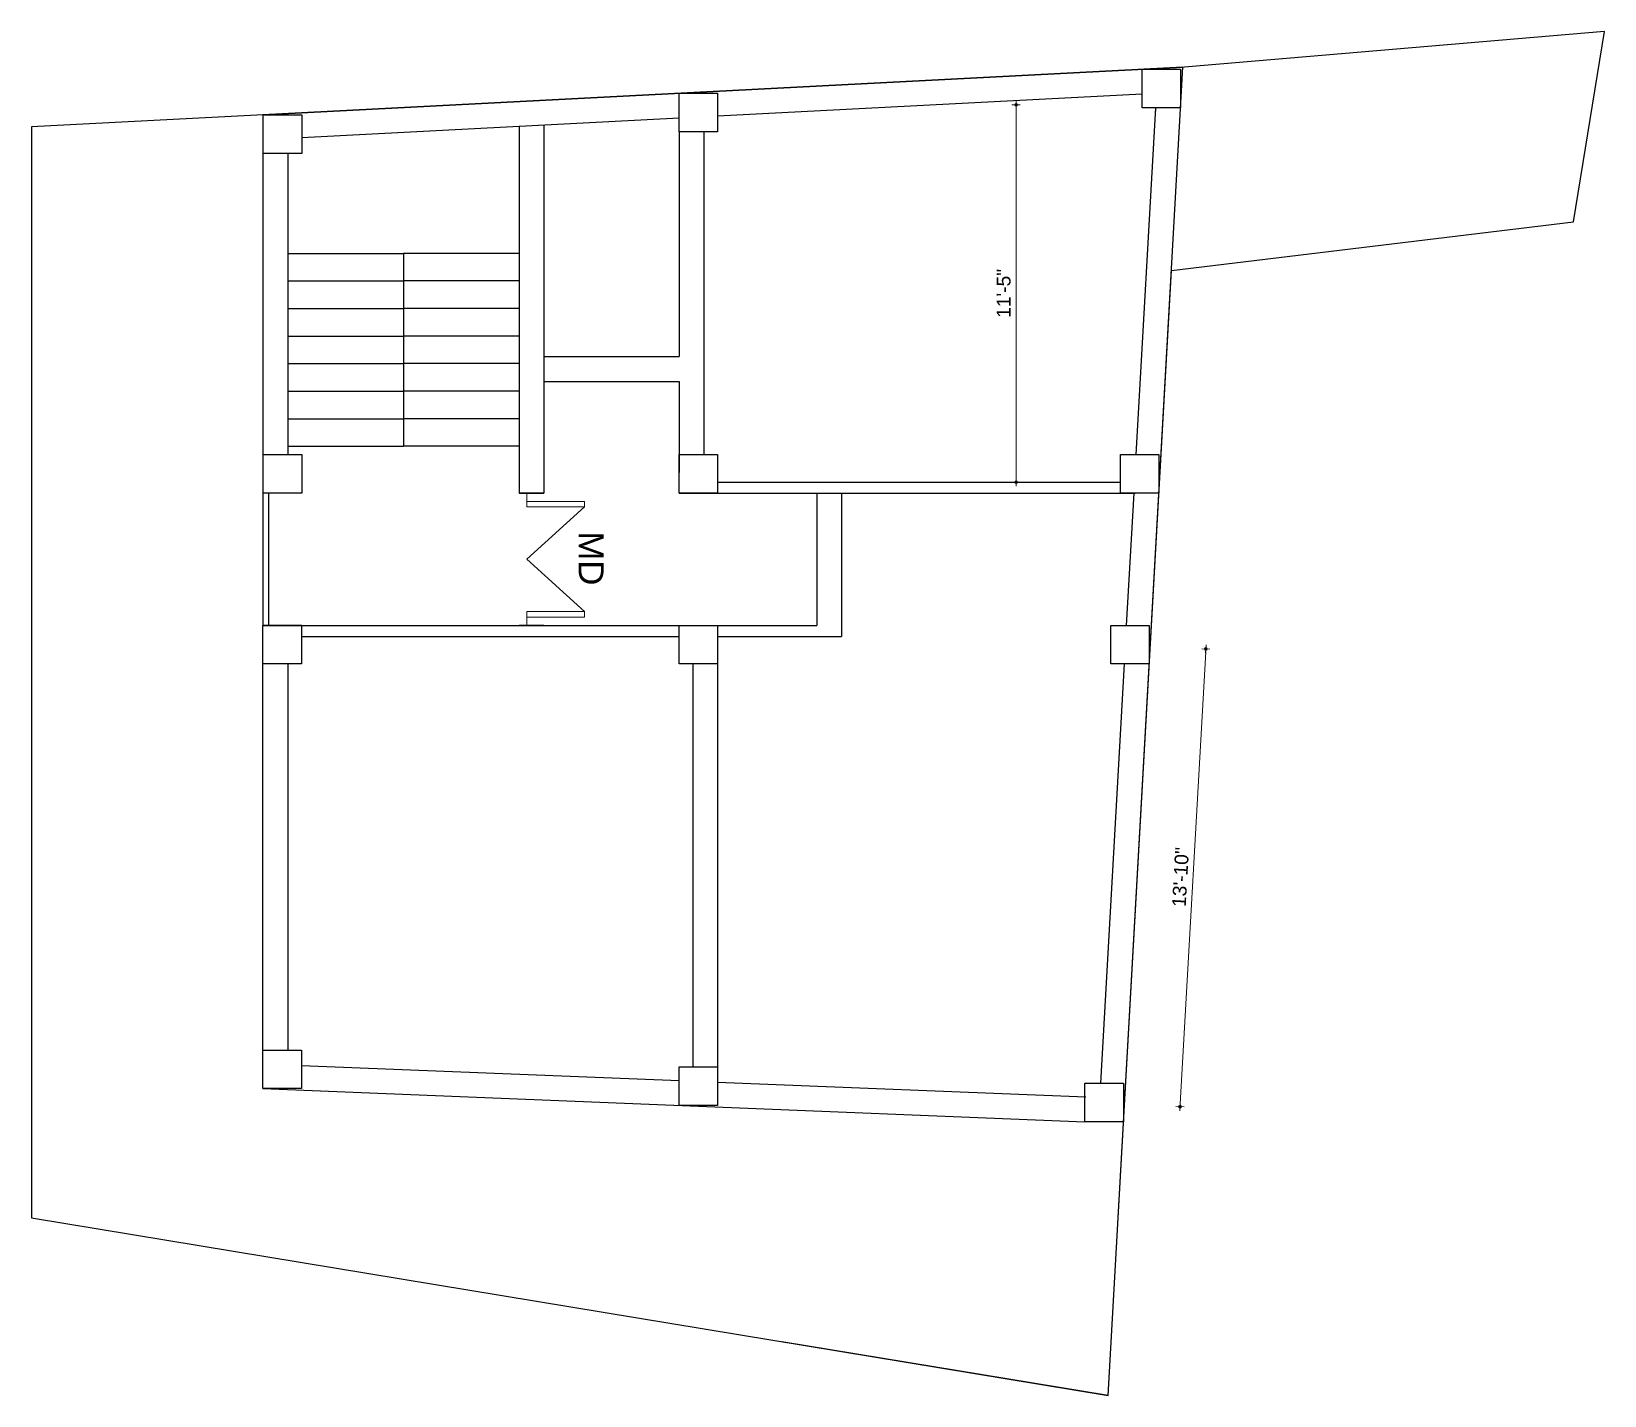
# Model space of a CAD drawing. Header units: inches. Extents: x 21707 to 1971361, y -855114 to -7342.
# Drawn here: x 30387 to 30958, y -12748 to -12253 of the extents above; entities that cross this region are included whole.
import ezdxf
from ezdxf.enums import TextEntityAlignment as Align

# ---------------------------------------------------------------- set-up
doc = ezdxf.new("R2010")
doc.units = ezdxf.units.IN
doc.header["$LTSCALE"] = 0.5
doc.header["$MEASUREMENT"] = 0
doc.header["$PDMODE"] = 66
for name, color, linetype, lineweight in [('ELEVATION', 85, 'Continuous', 9), ('hatch', 9, 'Continuous', 0), ('Toilet', 7, 'Continuous', 25)]:
    doc.layers.add(name, color=color, linetype=linetype, lineweight=lineweight)
doc.styles.get("Standard").update_dxf_attribs({"font": 'arial.ttf'})
doc.dimstyles.new('S8', dxfattribs={"dimtxt": 5, "dimasz": 1, "dimexe": 6, "dimexo": 18, "dimgap": 1.9375, "dimtad": 1, "dimdec": 0, "dimzin": 3, "dimdsep": 46, "dimlunit": 4, "dimtxsty": 'Standard', "dimblk": 'dot 2', "dimcen": 12, "dimse1": 1, "dimse2": 1, "dimclrd": 1, "dimclre": 1, "dimclrt": 256, "dimadec": 0, "dimazin": 0, "dimtfac": 0.75, "dimtdec": 0, "dimtix": 1, "dimtmove": 1, "dimatfit": 3, "dimldrblk": 'DOT', "dimfxl": 1, "dimtolj": 1, "dimtzin": 0, "dimlwd": 9, "dimlwe": 9, "dimarcsym": 0})

msp = doc.modelspace()

# ---------------------------------------------------------------- texts
msp.add_text('MD', height=9.03, rotation=270).set_placement((30590.39, -12444.52), align=Align.MIDDLE_CENTER)

# ---------------------------------------------------------------- blocks, each defined once
blk = doc.blocks.new('dot1')
at = {"layer": 'hatch'}
h = blk.add_hatch(color=256, dxfattribs=at)
edge = h.paths.add_edge_path()
edge.add_arc((0, 0), 1, 0, 360)
for p, q in [((3, 0), (-3, 0)), ((0, 3), (0, -3))]:
    blk.add_line(p, q, dxfattribs=at)
blk.add_circle((0, 0), 1, dxfattribs=at)
blk = doc.blocks.new('dot 2')
at = {"layer": 'hatch', "xscale": 0.5, "yscale": 0.5, "zscale": 0.5}
blk.add_blockref('dot1', (0, 0), dxfattribs=at)
blk = doc.blocks.new('*D949')
at = {"layer": 'Defpoints', "color": 0, "transparency": 16777216}
for p in [(30715.93, -12279.86), (30715.93, -12416.84), (30744.6, -12416.84)]:
    blk.add_point(p, dxfattribs=at)
at = {"layer": 'Toilet', "color": 1, "lineweight": 9, "transparency": 16777216}
blk.add_line((30744.6, -12280.86), (30744.6, -12415.84), dxfattribs=at)
for p, rotation in [((30744.6, -12279.86), 90), ((30744.6, -12416.84), 270)]:
    blk.add_blockref('dot 2', p, dxfattribs=dict(at, rotation=rotation))
at = {"layer": 'Toilet', "transparency": 16777216, "insert": (30740.11, -12348.35), "char_height": 5, "attachment_point": 5, "rotation": 90}
blk.add_mtext('\\A1;11\'-5"', dxfattribs=at)
blk = doc.blocks.new('_Dot')
at = {"color": 0, "linetype": 'ByBlock', "lineweight": -2}
blk.add_line((-0.5, 0), (-1, 0), dxfattribs=at)
at = {"color": 0, "linetype": 'ByBlock', "const_width": 0.5}
blk.add_lwpolyline([(-0.25, 0, 1), (0.25, 0, 1)], format="xyb", close=True, dxfattribs=at)
blk = doc.blocks.new('*D950')
at = {"layer": 'Defpoints', "color": 0, "transparency": 16777216}
for p in [(30785.94, -12475.84), (30776.58, -12641.98), (30804.09, -12643.53)]:
    blk.add_point(p, dxfattribs=at)
at = {"layer": 'Toilet', "color": 1, "lineweight": 9, "transparency": 16777216}
blk.add_line((30813.4, -12478.39), (30804.15, -12642.53), dxfattribs=at)
for p, rotation in [((30813.46, -12477.4), 86.77451339904452), ((30804.09, -12643.53), 266.7745133990445)]:
    blk.add_blockref('dot 2', p, dxfattribs=dict(at, rotation=rotation))
at = {"layer": 'Toilet', "transparency": 16777216, "insert": (30804.29, -12560.21), "char_height": 5, "attachment_point": 5, "rotation": 86.7745}
blk.add_mtext('\\A1;13\'-10"', dxfattribs=at)

# ---------------------------------------------------------------- dimensions: what is measured, and where the dimension line sits
at = {"layer": 'Toilet'}
dim = msp.add_linear_dim(base=(30744.6, -12416.84), p1=(30715.93, -12279.86), p2=(30715.93, -12416.84), angle=90, dimstyle='S8', override={"dimfxl": 2, "dimfxlon": 1, "dimarcsym": 1}, dxfattribs=at)
dim.commit()
dim.dimension.update_dxf_attribs({"geometry": '*D949', "text_midpoint": (30740.11, -12348.35)})
dim = msp.add_aligned_dim(p1=(30785.94, -12475.84), p2=(30776.58, -12641.98), distance=27.56, dimstyle='S8', override={"dimfxl": 2, "dimfxlon": 1, "dimarcsym": 1}, dxfattribs=at)
dim.commit()
dim.dimension.update_dxf_attribs({"geometry": '*D950', "text_midpoint": (30804.29, -12560.21)})

# ---------------------------------------------------------------- linework, layer by layer
at = {"layer": 'ELEVATION', "color": 146, "ltscale": 0.25, "true_color": 0x105689}
for p, q in [((30566.98, -12420.84), (30566.98, -12423.84)), ((30566.98, -12423.84), (30587.98, -12423.84)), ((30566.98, -12425.84), (30566.98, -12423.84)), ((30587.98, -12425.84), (30566.98, -12425.84)), ((30587.98, -12425.84), (30566.98, -12444.84)), ((30587.98, -12423.84), (30587.98, -12425.84)), ((30587.98, -12463.84), (30566.98, -12444.84)), ((30587.98, -12463.84), (30566.98, -12463.84)), ((30566.98, -12463.84), (30566.98, -12465.84)), ((30566.98, -12468.84), (30566.98, -12465.84)), ((30566.98, -12465.84), (30587.98, -12465.84)), ((30587.98, -12463.84), (30587.98, -12465.84))]:
    msp.add_line(p, q, dxfattribs=at)
at = {"layer": 'Toilet'}
for p, q in [((30471.26, -12283.56), (30805.15, -12266.21)), ((30781.37, -12688.13), (30805.15, -12266.21)), ((30790.32, -12275.99), (30636.26, -12284)), ((30471.26, -12283.56), (30471.26, -12468.84)), ((30622.26, -12284.73), (30485.33, -12291.84)), ((30788.21, -12406.84), (30795.31, -12280.98)), ((30795.16, -12283.56), (30795.31, -12280.98)), ((30564.26, -12287.74), (30564.26, -12420.84)), ((30573.26, -12287.27), (30573.26, -12420.84)), ((30573.26, -12287.27), (30573.26, -12371.27)), ((30622.26, -12289.71), (30622.26, -12371.27)), ((30631.26, -12289.71), (30631.26, -12406.84)), ((30480.26, -12297.56), (30480.26, -12406.84)), ((30480.26, -12297.56), (30480.26, -12406.84)), ((30480.26, -12333.84), (30522.26, -12333.84)), ((30480.26, -12333.84), (30522.26, -12333.84)), ((30522.26, -12333.84), (30522.26, -12403.84)), ((30564.26, -12333.84), (30522.26, -12333.84)), ((30564.26, -12333.84), (30522.26, -12333.84)), ((30480.26, -12343.84), (30522.26, -12343.84)), ((30480.26, -12343.84), (30522.26, -12343.84)), ((30564.26, -12343.84), (30522.26, -12343.84)), ((30564.26, -12343.84), (30522.26, -12343.84)), ((30480.26, -12353.84), (30522.26, -12353.84)), ((30480.26, -12353.84), (30522.26, -12353.84)), ((30564.26, -12353.84), (30522.26, -12353.84)), ((30564.26, -12353.84), (30522.26, -12353.84)), ((30480.26, -12363.84), (30522.26, -12363.84)), ((30480.26, -12363.84), (30522.26, -12363.84)), ((30564.26, -12363.84), (30522.26, -12363.84)), ((30564.26, -12363.84), (30522.26, -12363.84)), ((30480.26, -12373.84), (30522.26, -12373.84)), ((30480.26, -12373.84), (30522.26, -12373.84)), ((30564.26, -12373.84), (30522.26, -12373.84)), ((30564.26, -12373.84), (30522.26, -12373.84)), ((30573.26, -12371.27), (30622.26, -12371.27)), ((30573.26, -12380.27), (30622.26, -12380.27)), ((30622.26, -12380.27), (30622.26, -12413.34)), ((30480.26, -12383.84), (30522.26, -12383.84)), ((30480.26, -12383.84), (30522.26, -12383.84)), ((30564.26, -12383.84), (30522.26, -12383.84)), ((30564.26, -12383.84), (30522.26, -12383.84)), ((30480.26, -12393.84), (30522.26, -12393.84)), ((30480.26, -12393.84), (30522.26, -12393.84)), ((30564.26, -12393.84), (30522.26, -12393.84)), ((30564.26, -12393.84), (30522.26, -12393.84)), ((30480.26, -12403.84), (30522.26, -12403.84)), ((30480.26, -12403.84), (30522.26, -12403.84)), ((30564.26, -12403.84), (30522.26, -12403.84)), ((30564.26, -12403.84), (30522.26, -12403.84)), ((30636.26, -12416.84), (30782.44, -12416.84)), ((30473.26, -12420.84), (30473.26, -12468.84)), ((30564.26, -12420.84), (30573.26, -12420.84)), ((30573.26, -12420.84), (30564.26, -12420.84)), ((30622.26, -12420.84), (30787.85, -12420.84)), ((30672.26, -12420.84), (30672.26, -12468.84)), ((30681.26, -12420.84), (30681.26, -12472.84)), ((30784.72, -12468.84), (30787.42, -12420.84)), ((30485.33, -12468.84), (30471.26, -12468.84)), ((30471.26, -12622.98), (30471.26, -12468.84)), ((30485.33, -12468.84), (30622.26, -12468.84)), ((30485.33, -12472.84), (30622.26, -12472.84)), ((30573.26, -12468.84), (30564.26, -12468.84)), ((30573.26, -12468.84), (30564.26, -12468.84)), ((30636.26, -12468.84), (30636.26, -12629.05)), ((30636.26, -12468.84), (30672.26, -12468.84)), ((30636.26, -12472.84), (30681.26, -12472.84)), ((30778.94, -12468.84), (30779.7, -12468.84)), ((30480.26, -12482.84), (30480.26, -12622.98)), ((30480.26, -12482.84), (30480.26, -12622.98)), ((30627.26, -12482.84), (30627.26, -12629.05)), ((30775.36, -12634.98), (30783.93, -12482.84)), ((30485.26, -12628.53), (30622.26, -12634.04)), ((30471.26, -12636.98), (30769.58, -12648.98)), ((30636.26, -12634.61), (30769.94, -12639.98)), ((30777.98, -12748.38), (30659.58, -12728.85))]:
    msp.add_line(p, q, dxfattribs=at)
for points in [[(30800.99, -12340.03), (30946.93, -12322.37), (30958.15, -12253.27), (30805.69, -12266.18), (30387.26, -12287.93), (30387.26, -12683.93), (30777.98, -12748.38)], [(30790.32, -12266.98), (30804.32, -12266.98), (30804.32, -12280.98), (30790.32, -12280.98)], [(30622.26, -12275.71), (30636.26, -12275.71), (30636.26, -12289.71), (30622.26, -12289.71)], [(30471.33, -12283.56), (30485.33, -12283.56), (30485.33, -12297.56), (30471.33, -12297.56)], [(30471.33, -12406.84), (30485.33, -12406.84), (30485.33, -12420.84), (30471.33, -12420.84)], [(30622.26, -12406.84), (30636.26, -12406.84), (30636.26, -12420.84), (30622.26, -12420.84)], [(30782.44, -12406.84), (30796.44, -12406.84), (30796.44, -12420.84), (30782.44, -12420.84)], [(30471.26, -12468.84), (30485.26, -12468.84), (30485.26, -12482.84), (30471.26, -12482.84)], [(30622.26, -12468.84), (30636.26, -12468.84), (30636.26, -12482.84), (30622.26, -12482.84)], [(30778.94, -12468.84), (30792.94, -12468.84), (30792.94, -12482.84), (30778.94, -12482.84)], [(30471.26, -12622.98), (30485.26, -12622.98), (30485.26, -12636.98), (30471.26, -12636.98)], [(30622.26, -12629.05), (30636.26, -12629.05), (30636.26, -12643.05), (30622.26, -12643.05)], [(30769.58, -12634.98), (30783.58, -12634.98), (30783.58, -12648.98), (30769.58, -12648.98)]]:
    msp.add_lwpolyline(points, close=True, dxfattribs=at)
msp.add_lwpolyline([(30781.37, -12688.13), (30805.15, -12266.21), (30471.26, -12283.56)], dxfattribs=at)

msp.set_redraw_order([(e.dxf.handle, doc.entitydb.next_handle()) for e in msp.query("TEXT MTEXT ATTDEF DIMENSION ARC_DIMENSION")])  # texts and dimensions are drawn at this point

doc.saveas('drawing.dxf')
